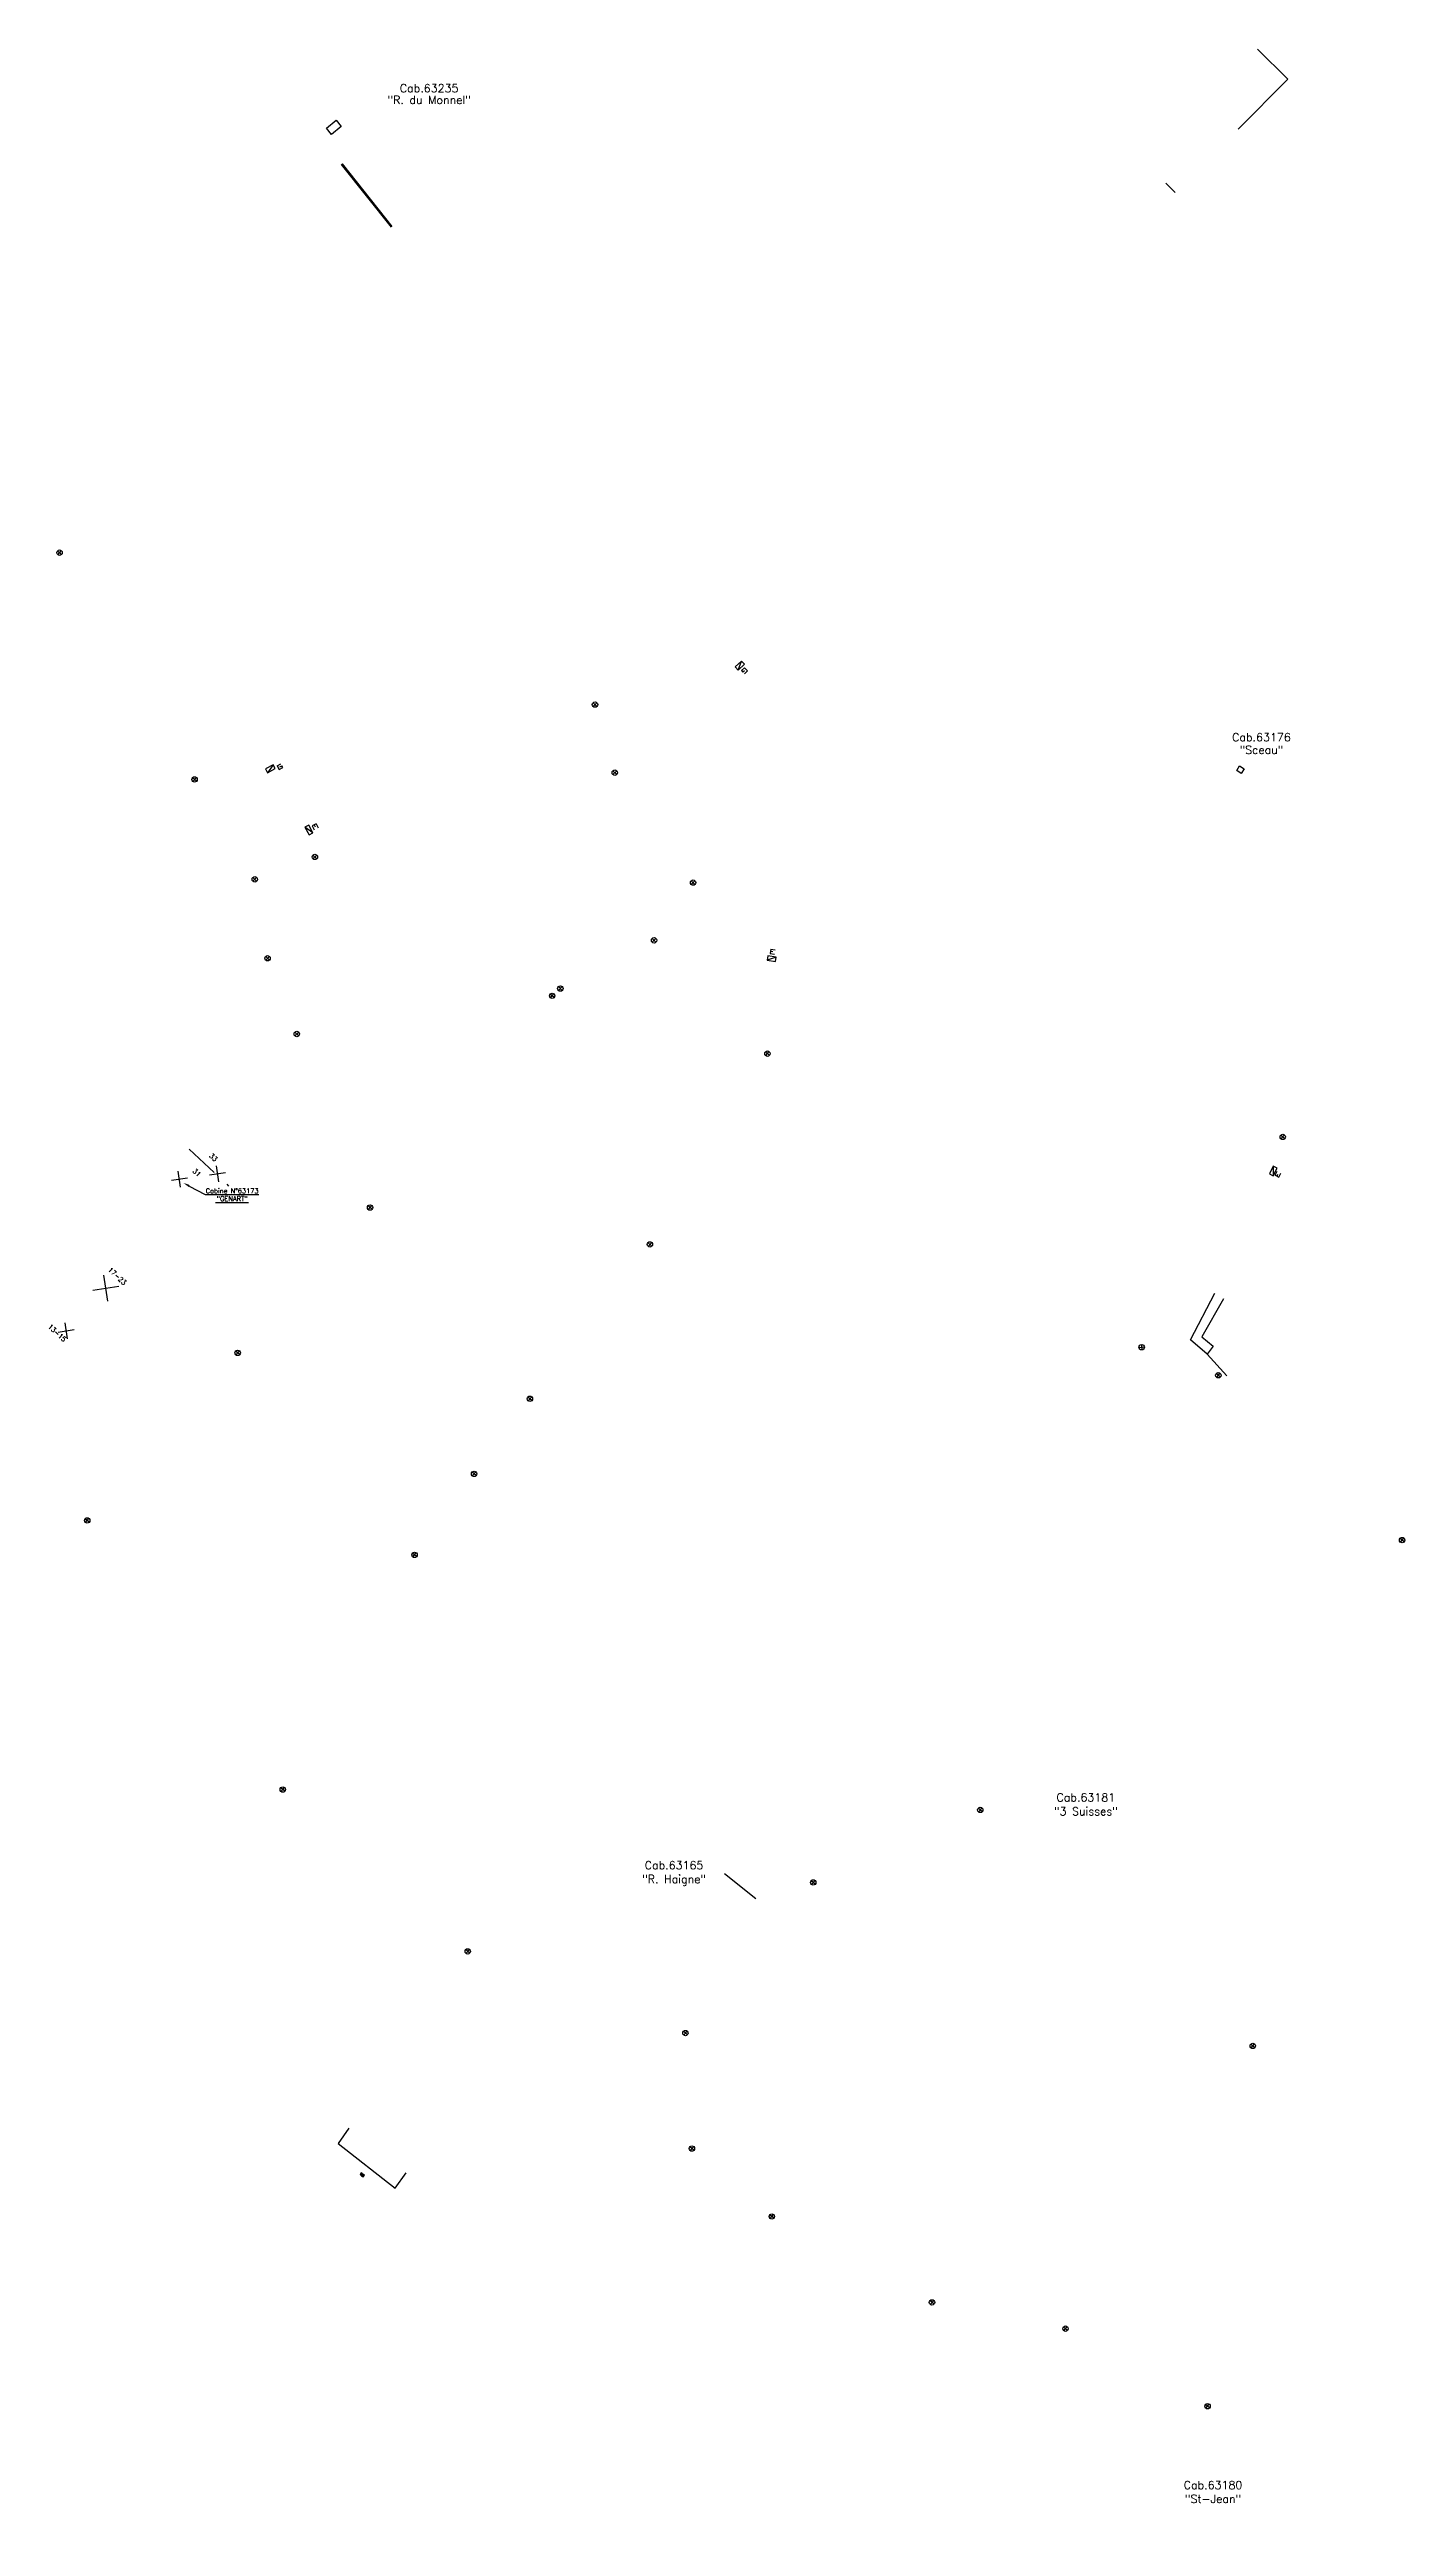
# Model space of a CAD drawing. Header units: millimetres. Extents: x 81001 to 81976, y 143860 to 145000.
# Drawn here: x 81005.3 to 81256.8, y 144277.8 to 144732.6 of the extents above; entities that cross this region are included whole.
import ezdxf
from ezdxf.enums import TextEntityAlignment as Align

# ---------------------------------------------------------------- set-up
doc = ezdxf.new("R2010")
doc.units = ezdxf.units.MM
doc.linetypes.add('HIDDEN', pattern=[9.525, 6.35, -3.175])
doc.layers.get('0').update_dxf_attribs({"linetype": 'CONTINUOUS'})
for name, color, linetype in [('BB01', 7, 'CONTINUOUS'), ('BB02', 7, 'HIDDEN'), ('BB06', 7, 'CONTINUOUS'), ('BB08', 7, 'CONTINUOUS'), ('BR12', 7, 'CONTINUOUS'), ('BR15', 7, 'CONTINUOUS'), ('BW01', 7, 'CONTINUOUS'), ('W0008', 7, 'CONTINUOUS'), ('W0100', 7, 'CONTINUOUS'), ('W0430', 7, 'CONTINUOUS'), ('W0432', 7, 'CONTINUOUS'), ('W0469', 7, 'CONTINUOUS')]:
    doc.layers.add(name, color=color, linetype=linetype)
doc.styles.get("Standard").update_dxf_attribs({"font": 'romans.shx', "width": 0.85})

msp = doc.modelspace()

# ---------------------------------------------------------------- texts
at = {"layer": 'BB01'}
for s, p in [('Cab.63180', (81221.03, 144281.09)), ('"St-Jean"', (81221.03, 144278.53))]:
    msp.add_text(s, height=1.5, dxfattribs=at).set_placement(p, align=Align.MIDDLE)
at = {"layer": 'BB06'}
for s, rotation, p in [('33', 316.2146, (81035.79, 144527.17)), ('31', 316.811, (81032.71, 144524.34)), ('17-23', 316.811, (81017.97, 144505.16)), ('13-15', 316.811, (81006.82, 144494.64))]:
    msp.add_text(s, height=0.9, rotation=rotation, dxfattribs=at).set_placement(p, align=Align.MIDDLE)
at = {"layer": 'BB08'}
for s, height, p in [('Cab.63235', 1.5, (81075.76, 144725.32)), ('"R. du Monnel"', 1.5, (81075.77, 144723.16)), ('Cab.63176', 1.5, (81230, 144605.04)), ('"Sceau"', 1.5, (81230.01, 144602.69)), ('Cabine N%%d63173', 0.9, (81039.26, 144520.98)), ('"GENART"', 0.9, (81039.26, 144519.52)), ('Cab.63181', 1.5, (81197.46, 144408.54)), ('"3 Suisses"', 1.5, (81197.47, 144406)), ('"R. Haigne"', 1.5, (81121.16, 144393.2)), ('Cab.63165', 1.5, (81121.15, 144395.97))]:
    msp.add_text(s, height=height, dxfattribs=at).set_placement(p, align=Align.MIDDLE)

# ---------------------------------------------------------------- blocks, each defined once
blk = doc.blocks.new('AVALOIR')
at = {"layer": 'BR15'}
for p, q in [((-0.1, 0.19), (-0.19, 0.18)), ((-0.19, 0.18), (-0.18, -0.01)), ((-0.01, 0.19), (-0.1, 0.19)), ((-0.1, 0.19), (-0.09, 0)), ((-0.09, 0), (0, 0)), ((0.08, 0.2), (-0.01, 0.19)), ((0, 0), (-0.01, 0.19)), ((0, 0), (0.09, 0)), ((0.17, 0.2), (0.08, 0.2)), ((0.09, 0), (0.08, 0.2)), ((0.09, 0), (0.18, 0.01)), ((0.18, 0.01), (0.17, 0.2)), ((-0.18, -0.01), (-0.09, 0))]:
    blk.add_line(p, q, dxfattribs=at)
blk = doc.blocks.new('BR1209')
at = {"color": 0, "linetype": 'Continuous', "flags": 128}
for points in [[(-0.5, 0), (0.5, 0)], [(0, 0.5), (0, -0.5)]]:
    blk.add_lwpolyline(points, dxfattribs=at)
at = {"color": 0, "linetype": 'Continuous'}
blk.add_circle((0, 0), 0.5, dxfattribs=at)
at = {"color": 0, "linetype": 'Continuous', "width": 0.75}
blk.add_attdef('NUM', text='', height=1.2, dxfattribs=at).set_placement((0, 2), align=Align.MIDDLE)
at = {"color": 0, "linetype": 'Continuous', "width": 0.75, "flags": 3}
for tag, p in [('DEF_COUP', (0, -12.5)), ('DEF_LEG', (0, -10)), ('DEF_TYPE', (0, -15))]:
    blk.add_attdef(tag, text='', height=1.2, dxfattribs=at).set_placement(p, align=Align.MIDDLE)
blk = doc.blocks.new('T469')
at = {"color": 0, "linetype": 'Continuous', "flags": 128}
for points in [[(-0.35, 0.35), (0.35, -0.35)], [(-0.35, -0.35), (0.35, 0.35)]]:
    blk.add_lwpolyline(points, dxfattribs=at)
at = {"color": 0, "linetype": 'Continuous'}
blk.add_circle((0, 0), 0.5, dxfattribs=at)
blk = doc.blocks.new('T430')
at = {"flags": 128}
for points in [[(0.8, 0.8), (-0.8, 0.8)], [(-0.8, 0.8), (-0.8, 0)], [(0.8, 0.8), (-0.8, 0)], [(-0.8, 0), (0.8, 0)], [(-0.4, 2.1), (0.4, 2.1)], [(-0.4, 2.1), (-0.4, 1.3)], [(-0.4, 1.7), (0, 1.7)], [(-0.4, 1.3), (0.4, 1.3)], [(0.8, 0), (0.8, 0.8)]]:
    blk.add_lwpolyline(points, dxfattribs=at)
blk = doc.blocks.new('*U12')
at = {"flags": 128}
for points in [[(0.8, 0.8), (-0.8, 0.8)], [(-0.8, 0.8), (-0.8, 0)], [(0.8, 0.8), (-0.8, 0)], [(-0.8, 0), (0.8, 0)], [(0.8, 0), (0.8, 0.8)], [(-0.52, -0.24), (0.28, -0.24)], [(-0.52, -0.24), (-0.52, -1.04)], [(-0.52, -0.64), (-0.12, -0.64)], [(-0.52, -1.04), (0.28, -1.04)]]:
    blk.add_lwpolyline(points, dxfattribs=at)
blk = doc.blocks.new('*U15')
at = {"flags": 128}
for points in [[(0.8, 0.8), (-0.8, 0.8)], [(-0.8, 0.8), (-0.8, 0)], [(0.8, 0.8), (-0.8, 0)], [(-0.8, 0), (0.8, 0)], [(0.8, 0), (0.8, 0.8)], [(1.36, 0.27), (2.16, 0.27)], [(1.36, 0.27), (1.36, -0.53)], [(1.36, -0.53), (2.16, -0.53)], [(1.76, -0.13), (2.16, -0.13)], [(2.16, -0.53), (2.16, -0.13)]]:
    blk.add_lwpolyline(points, dxfattribs=at)
blk = doc.blocks.new('T432')
at = {"flags": 128}
for points in [[(0.8, 0.8), (-0.8, 0.8)], [(-0.8, 0.8), (-0.8, 0)], [(0.8, 0.8), (-0.8, 0)], [(-0.8, 0), (0.8, 0)], [(-0.4, 2.1), (-0.4, 1.3)], [(-0.4, 1.3), (0.4, 1.3)], [(-0.39, 2.1), (0.41, 2.1)], [(0, 1.7), (0.4, 1.7)], [(0.4, 1.3), (0.4, 1.7)], [(0.8, 0), (0.8, 0.8)]]:
    blk.add_lwpolyline(points, dxfattribs=at)

# ---------------------------------------------------------------- linework, layer by layer
at = {"layer": 'BB01', "linetype": 'Continuous'}
for p in [(81229.29, 144732.58), (81225.7, 144717.76)]:
    msp.add_line(p, (81234.9, 144726.98), dxfattribs=at)
at = {"layer": 'BB01'}
for p, q in [((81059.53, 144711.2), (81059.69, 144711.32)), ((81068.76, 144699.55), (81059.53, 144711.2)), ((81068.91, 144699.68), (81059.69, 144711.32))]:
    msp.add_line(p, q, dxfattribs=at)
at = {"layer": 'BB01', "linetype": 'Continuous', "flags": 128}
for points in [[(81058.52, 144719.38), (81059.47, 144718.22), (81057.66, 144716.76), (81056.72, 144717.93)], [(81225.41, 144598.87), (81225.94, 144599.71), (81226.79, 144599.17), (81226.25, 144598.33)]]:
    msp.add_lwpolyline(points, close=True, dxfattribs=at)
at = {"layer": 'BB01', "flags": 128}
msp.add_lwpolyline([(81136.32, 144389.73), (81130.51, 144394.39)], dxfattribs=at)
at = {"layer": 'BB02', "flags": 128}
msp.add_lwpolyline([(81031.31, 144528.7), (81038.61, 144521.86)], dxfattribs=at)
at = {"layer": 'BB06'}
for p, q in [((81036.78, 144522.66), (81036.33, 144525.63)), ((81028.01, 144522.93), (81030.97, 144523.38)), ((81029.71, 144521.67), (81029.26, 144524.63)), ((81035.08, 144523.92), (81038.04, 144524.37)), ((81013.43, 144502.56), (81018.26, 144503.3)), ((81016.21, 144500.51), (81015.48, 144505.34)), ((81007.03, 144494.8), (81009.99, 144495.25)), ((81008.74, 144493.54), (81008.29, 144496.51))]:
    msp.add_line(p, q, dxfattribs=at)
at = {"layer": 'BB08'}
for p, q in [((81031.3, 144521.86), (81034.25, 144520.26)), ((81034.25, 144520.26), (81044.2, 144520.26)), ((81036.15, 144518.8), (81042.3, 144518.8))]:
    msp.add_line(p, q, dxfattribs=at)
msp.add_solid([(81031.2, 144521.68), (81030.2, 144522.46), (81031.4, 144522.04)], dxfattribs=at)
at = {"layer": 'BW01'}
for p, q in [((81060.89, 144347.25), (81058.9, 144344.43)), ((81058.9, 144344.43), (81069.45, 144336.14)), ((81069.45, 144336.14), (81071.51, 144338.96))]:
    msp.add_line(p, q, dxfattribs=at)
at = {"layer": 'W0008', "color": 252}
msp.add_lwpolyline([(81223.61, 144486.71), (81219.96, 144490.67)], dxfattribs=at)
at = {"layer": 'W0100'}
msp.add_lwpolyline([(81214.03, 144705.98), (81212.3, 144707.7)], dxfattribs=at)
at = {"layer": 'W0100', "color": 252}
msp.add_lwpolyline([(81223, 144500.94), (81218.96, 144493.91), (81221.06, 144492.2), (81219.96, 144490.67), (81216.85, 144493.38), (81221.34, 144501.98)], dxfattribs=at)

# ---------------------------------------------------------------- block references
at = {"layer": 'BR12', "color": 252}
for p, rotation in [((81007.28, 144639.25), 139.2464204029713), ((81032.3, 144597.21), 139.2464204029714), ((81098.56, 144557.11), 139.2464204029716), ((81138.45, 144546.39), 139.2464204029713), ((81233.95, 144530.96), 139.2464204029718), ((81064.81, 144517.87), 139.2464204029715), ((81116.68, 144511.04), 139.2464204029714), ((81040.28, 144490.94), 139.2464204029716), ((81207.81, 144491.98), 8.492840805623112), ((81222.01, 144486.78), 139.2464204029713), ((81094.44, 144482.42), 139.2464204029715), ((81084.09, 144468.51), 139.2464204029716), ((81012.4, 144459.87), 139.2464204029716), ((81073.06, 144453.5), 139.2464204029716), ((81256.07, 144456.23), 139.2464204029713), ((81048.64, 144410), 139.2464204029716), ((81177.9, 144406.22), 139.2464204029713), ((81146.95, 144392.78), 139.2464204029716), ((81082.91, 144380), 139.2464204029716), ((81123.25, 144364.87), 139.2464204029716), ((81228.4, 144362.48), 139.246420402971), ((81124.46, 144343.46), 139.2464204029714), ((81139.27, 144330.87), 139.2464204029713), ((81168.95, 144314.95), 139.2464204029713), ((81193.69, 144310.08), 139.2464204029713), ((81220.01, 144295.71), 139.2464204029712)]:
    msp.add_blockref('BR1209', p, dxfattribs=dict(at, rotation=rotation))
at = {"layer": 'BR15', "xscale": 2, "yscale": 2, "zscale": 2, "rotation": 321.737205562208}
msp.add_blockref('AVALOIR', (81063.25, 144338.42), dxfattribs=at)
at = {"layer": 'W0430'}
for name, p, rotation in [('T430', (81053.13, 144587.64), 297.7689169994733), ('T430', (81139.17, 144563.62), 351.2436080704753), ('*U12', (81232.55, 144524.46), 63.52650634178852)]:
    msp.add_blockref(name, p, dxfattribs=dict(at, rotation=rotation))
at = {"layer": 'W0432', "rotation": 222.4452519610412}
msp.add_blockref('T432', (81133.06, 144618.61), dxfattribs=at)
msp.add_blockref('T432', (81133.06, 144618.61), dxfattribs=at)
at = {"layer": 'W0432', "linetype": 'Continuous', "rotation": 28.81930210278763}
msp.add_blockref('*U15', (81046.52, 144598.84), dxfattribs=at)
at = {"layer": 'W0469'}
for p in [(81106.5, 144611.09), (81110.17, 144598.47), (81054.59, 144582.85), (81043.45, 144578.7), (81124.67, 144578.1), (81117.44, 144567.4), (81045.82, 144564.07), (81100.08, 144558.46), (81051.24, 144550.04)]:
    msp.add_blockref('T469', p, dxfattribs=at)

msp.set_redraw_order([(e.dxf.handle, doc.entitydb.next_handle()) for e in msp.query("TEXT MTEXT ATTDEF DIMENSION ARC_DIMENSION")])  # texts and dimensions are drawn at this point

doc.saveas('drawing.dxf')
